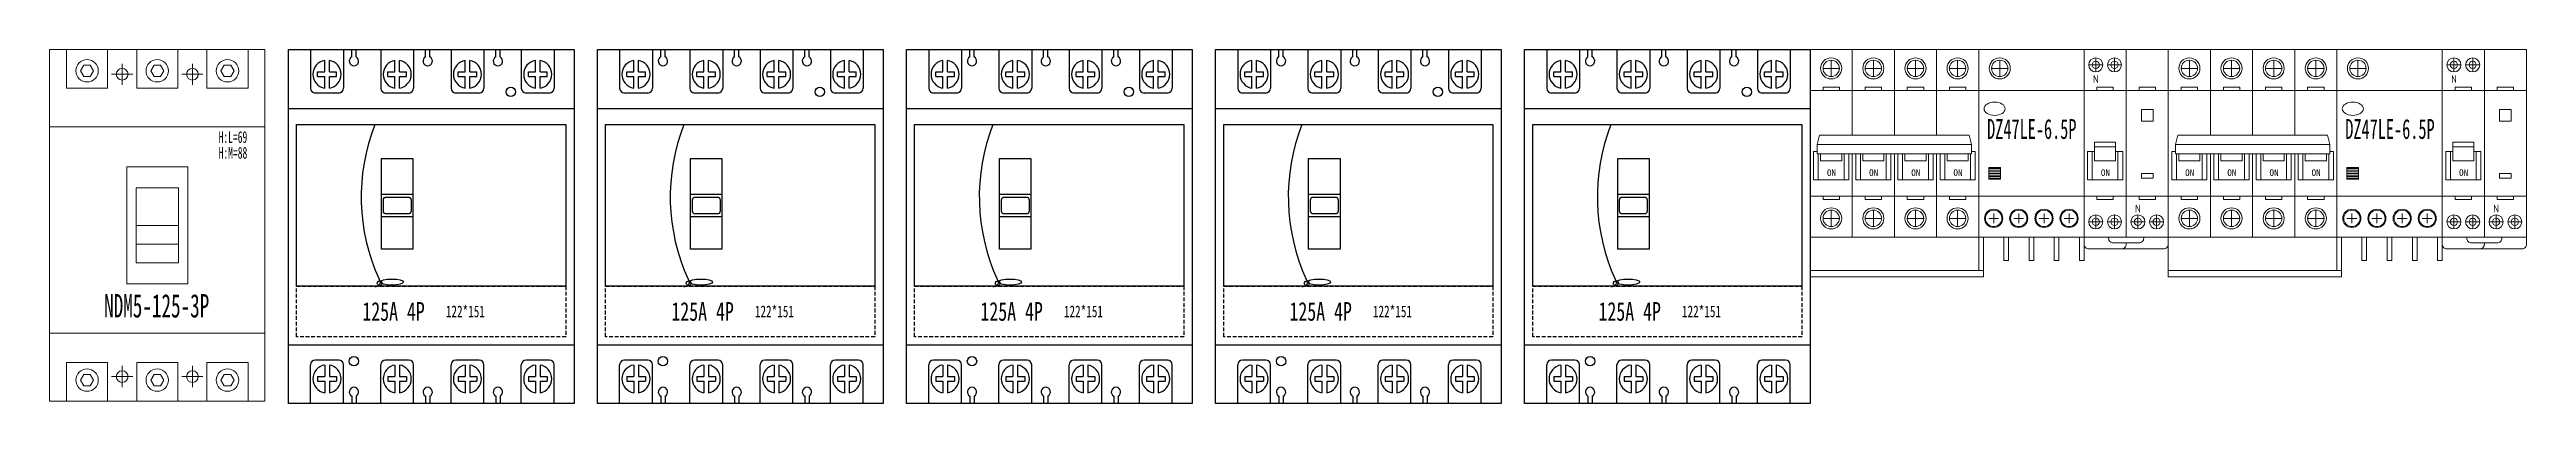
# Model space of a CAD drawing. Extents: x 384046 to 385304, y 295789 to 297989.
# Drawn here: x 384129 to 385187, y 297238 to 297389 of the extents above; entities that cross this region are included whole.
import ezdxf
from ezdxf.enums import TextEntityAlignment as Align

# ---------------------------------------------------------------- set-up
doc = ezdxf.new("R2010")
doc.units = 0
doc.header["$MEASUREMENT"] = 0
doc.linetypes.add('DASH', pattern=[0.35, 0.25, -0.1])
doc.linetypes.add('HIDDEN2', pattern=[4.7625, 3.175, -1.5875])
doc.layers.add('元件', color=7, linetype='Continuous')
doc.layers.add('细线', color=7, linetype='Continuous', lineweight=0)
doc.styles.add('-仿宋_GB2312', font='gbenor.shx', dxfattribs={"bigfont": 'gbcbig.shx'})
doc.styles.add('GH-CZC', font='', dxfattribs={"width": 0.7})
doc.styles.add('宋', font='', dxfattribs={"width": 0.7})
doc.styles.add('正常', font='')
doc.styles.get('GH-CZC').set_extended_font_data('SimSun')
doc.styles.get('宋').set_extended_font_data('SimSun')
doc.styles.get('正常').set_extended_font_data('FangSong_GB2312')

# ---------------------------------------------------------------- blocks, each defined once
blk = doc.blocks.new('Manufacturer光辉PartName塑壳断路器Series4PShellFrameLimitingCurrentRemarkPartTypeMinCurrent16MaxCurrent125Poles4PMinPower0MaxPower0LibType2DelFlgfalseUpdateDate')
at = {"layer": '元件', "color": 0, "transparency": 33554687}
for p, q in [((-51.5, 75.5), (-51.5, 59)), ((-37.5, 75.5), (-37.5, 59)), ((-33.9, 72.4), (-33.9, 75.5)), ((-32.1, 72.4), (-32.1, 75.5)), ((-21.5, 75.5), (-21.5, 59)), ((-7.5, 75.5), (-7.5, 59)), ((-2.4, 72.4), (-2.4, 75.5)), ((-0.6, 72.4), (-0.6, 75.5)), ((8.5, 75.5), (8.5, 59)), ((22.5, 75.5), (22.5, 59)), ((27.6, 72.4), (27.6, 75.5)), ((29.4, 72.4), (29.4, 75.5)), ((38.5, 75.5), (38.5, 59)), ((52.5, 75.5), (52.5, 59)), ((-48.5, 64), (-48.5, 66)), ((-48.5, 66), (-45.5, 66)), ((-48.5, 64), (-45.5, 64)), ((-45.5, 66), (-45.5, 70.9)), ((-45.5, 59.1), (-45.5, 64)), ((-43.5, 66), (-43.5, 70.9)), ((-43.5, 66), (-40.5, 66)), ((-43.5, 64), (-40.5, 64)), ((-43.5, 59.1), (-43.5, 64)), ((-40.5, 64), (-40.5, 66)), ((-18.5, 66), (-15.5, 66)), ((-18.5, 64), (-18.5, 66)), ((-18.5, 64), (-15.5, 64)), ((-15.5, 66), (-15.5, 70.9)), ((-15.5, 59.1), (-15.5, 64)), ((-13.5, 66), (-13.5, 70.9)), ((-13.5, 66), (-10.5, 66)), ((-13.5, 59.1), (-13.5, 64)), ((-13.5, 64), (-10.5, 64)), ((-10.5, 64), (-10.5, 66)), ((11.5, 64), (11.5, 66)), ((11.5, 66), (14.5, 66)), ((11.5, 64), (14.5, 64)), ((14.5, 66), (14.5, 70.9)), ((14.5, 59.1), (14.5, 64)), ((16.5, 66), (16.5, 70.9)), ((16.5, 66), (19.5, 66)), ((16.5, 64), (19.5, 64)), ((16.5, 59.1), (16.5, 64)), ((19.5, 64), (19.5, 66)), ((41.5, 64), (41.5, 66)), ((41.5, 66), (44.5, 66)), ((41.5, 64), (44.5, 64)), ((44.5, 66), (44.5, 70.9)), ((44.5, 59.1), (44.5, 64)), ((46.5, 66), (46.5, 70.9)), ((46.5, 66), (49.5, 66)), ((46.5, 64), (49.5, 64)), ((46.5, 59.1), (46.5, 64)), ((49.5, 64), (49.5, 66)), ((-39.5, 57), (-49.5, 57)), ((-9.5, 57), (-19.5, 57)), ((20.5, 57), (10.5, 57)), ((50.5, 57), (40.5, 57)), ((-61, 50.4), (61, 50.4)), ((-61, -50.4), (61, -50.4)), ((-51.5, -75.5), (-51.5, -59)), ((-39.5, -57), (-49.5, -57)), ((-45.5, -59.1), (-45.5, -64)), ((-43.5, -59.1), (-43.5, -64)), ((-37.5, -75.5), (-37.5, -59)), ((-21.5, -75.5), (-21.5, -59)), ((-9.5, -57), (-19.5, -57)), ((-15.5, -59.1), (-15.5, -64)), ((-13.5, -59.1), (-13.5, -64)), ((-7.5, -75.5), (-7.5, -59)), ((8.5, -75.5), (8.5, -59)), ((20.5, -57), (10.5, -57)), ((14.5, -59.1), (14.5, -64)), ((16.5, -59.1), (16.5, -64)), ((22.5, -75.5), (22.5, -59)), ((38.5, -75.5), (38.5, -59)), ((50.5, -57), (40.5, -57)), ((44.5, -59.1), (44.5, -64)), ((46.5, -59.1), (46.5, -64)), ((52.5, -75.5), (52.5, -59)), ((-48.5, -64), (-45.5, -64)), ((-48.5, -64), (-48.5, -66)), ((-48.5, -66), (-45.5, -66)), ((-45.5, -66), (-45.5, -70.9)), ((-43.5, -64), (-40.5, -64)), ((-43.5, -66), (-40.5, -66)), ((-43.5, -66), (-43.5, -70.9)), ((-40.5, -64), (-40.5, -66)), ((-33.9, -72.4), (-33.9, -75.5)), ((-32.1, -72.4), (-32.1, -75.5)), ((-18.5, -64), (-18.5, -66)), ((-18.5, -64), (-15.5, -64)), ((-18.5, -66), (-15.5, -66)), ((-15.5, -66), (-15.5, -70.9)), ((-13.5, -64), (-10.5, -64)), ((-13.5, -66), (-13.5, -70.9)), ((-13.5, -66), (-10.5, -66)), ((-10.5, -64), (-10.5, -66)), ((-2.4, -72.4), (-2.4, -75.5)), ((-0.6, -72.4), (-0.6, -75.5)), ((11.5, -64), (14.5, -64)), ((11.5, -64), (11.5, -66)), ((11.5, -66), (14.5, -66)), ((14.5, -66), (14.5, -70.9)), ((16.5, -64), (19.5, -64)), ((16.5, -66), (19.5, -66)), ((16.5, -66), (16.5, -70.9)), ((19.5, -64), (19.5, -66)), ((27.6, -72.4), (27.6, -75.5)), ((29.4, -72.4), (29.4, -75.5)), ((41.5, -64), (41.5, -66)), ((41.5, -64), (44.5, -64)), ((41.5, -66), (44.5, -66)), ((44.5, -66), (44.5, -70.9)), ((46.5, -64), (49.5, -64)), ((46.5, -66), (46.5, -70.9)), ((46.5, -66), (49.5, -66)), ((49.5, -64), (49.5, -66))]:
    blk.add_line(p, q, dxfattribs=at)
for points in [[(-61, -75.5), (-61, 75.5)], [(-61, 75.5), (61, 75.5)], [(61, 75.5), (61, -75.5)], [(61, -75.5), (-61, -75.5)]]:
    blk.add_lwpolyline(points, dxfattribs=at)
for points in [[(-57.5, 43.5), (57.5, 43.5), (57.5, -25.5), (-57.5, -25.5)], [(-21.2, 29.1), (-7.8, 29.1), (-7.8, -9.6), (-21.2, -9.6)], [(-21.2, 13.8), (-7.8, 13.8), (-7.8, 4.2), (-21.2, 4.2)]]:
    blk.add_lwpolyline(points, close=True, dxfattribs=at)
blk.add_lwpolyline([(-19.2, 12.6), (-9.8, 12.6, -0.414214), (-8.6, 11.4), (-8.6, 6.6, -0.414214), (-9.8, 5.4), (-19.2, 5.4, -0.414214), (-20.4, 6.6), (-20.4, 11.4, -0.414214)], format="xyb", close=True, dxfattribs=at)
at = {"layer": '元件', "color": 0, "linetype": 'HIDDEN2', "ltscale": 0.5, "transparency": 33554687}
blk.add_lwpolyline([(-57.5, -25.5), (57.5, -25.5), (57.5, -47), (-57.5, -47)], close=True, dxfattribs=at)
at = {"layer": '元件', "color": 0, "linetype": 'ByBlock', "transparency": 33554687}
for centre in [(34, 57.5), (-33, -57.5)]:
    blk.add_circle(centre, 2, dxfattribs=at)
at = {"layer": '元件', "color": 0, "transparency": 33554687}
blk.add_circle((-22, -24.2), 1.02, dxfattribs=at)
for centre, radius, start, end in [((-44.5, 65), 6, 99.5941, 260.4059), ((-44.5, 65), 6, 279.5941, 80.4059), ((-33, 70.6), 2, 116.839, 63.161), ((-14.5, 65), 6, 99.5941, 260.4059), ((-14.5, 65), 6, 279.5941, 80.4059), ((-1.5, 70.6), 2, 116.839, 63.161), ((15.5, 65), 6, 99.5941, 260.4059), ((15.5, 65), 6, 279.5941, 80.4059), ((28.5, 70.6), 2, 116.839, 63.161), ((45.5, 65), 6, 99.5941, 260.4059), ((45.5, 65), 6, 279.5941, 80.4059), ((-49.5, 59), 2, 180, 270), ((-39.5, 59), 2, 270, 0), ((-19.5, 59), 2, 180, 270), ((-9.5, 59), 2, 270, 0), ((10.5, 59), 2, 180, 270), ((20.5, 59), 2, 270, 0), ((40.5, 59), 2, 180, 270), ((50.5, 59), 2, 270, 0), ((54.9, 12.7), 84.8, 158.6859, 204.5341), ((-23.5, -23.8), 1.8, 251.3296, 44.8965), ((-49.5, -59), 2, 90, 180), ((-44.5, -65), 6, 99.5941, 260.4059), ((-44.5, -65), 6, 279.5941, 80.4059), ((-39.5, -59), 2, 0, 90), ((-19.5, -59), 2, 90, 180), ((-14.5, -65), 6, 99.5941, 260.4059), ((-14.5, -65), 6, 279.5941, 80.4059), ((-9.5, -59), 2, 0, 90), ((10.5, -59), 2, 90, 180), ((15.5, -65), 6, 99.5941, 260.4059), ((15.5, -65), 6, 279.5941, 80.4059), ((20.5, -59), 2, 0, 90), ((40.5, -59), 2, 90, 180), ((45.5, -65), 6, 99.5941, 260.4059), ((45.5, -65), 6, 279.5941, 80.4059), ((50.5, -59), 2, 0, 90), ((-33, -70.6), 2, 296.839, 243.161), ((-1.5, -70.6), 2, 296.839, 243.161), ((28.5, -70.6), 2, 296.839, 243.161)]:
    blk.add_arc(centre, radius, start, end, dxfattribs=at)
blk.add_ellipse((-16.8, -23.7), major_axis=(-5, 0), ratio=0.263531, dxfattribs=at)
at = {"layer": '元件', "color": 0, "transparency": 33554687, "width": 0.7}
blk.add_text('125A 4P', height=8, dxfattribs=at).set_placement((-29.4, -36.2), align=Align.MIDDLE_LEFT)
at = {"layer": '元件', "color": 0, "transparency": 33554687, "style": 'GH-CZC', "width": 0.7}
blk.add_text('122*151', height=5, dxfattribs=at).set_placement((14.6, -36.2), align=Align.MIDDLE_CENTER)
blk = doc.blocks.new('Manufacturer光辉PartName塑壳断路器Series125ShellFrameLimitingCurrentRemarkPartTypeMinCurrent1MaxCurrent125Poles3PMinPower0MaxPower0LibType2DelFlgfalseUpdateDate')
at = {"layer": '细线'}
for p, q in [((-19.5, 64.5), (-10.5, 64.5)), ((-15, 69), (-15, 60)), ((10.5, 64.5), (19.5, 64.5)), ((15, 69), (15, 60)), ((-15, -69), (-15, -60)), ((15, -69), (15, -60)), ((-19.5, -64.5), (-10.5, -64.5)), ((10.5, -64.5), (19.5, -64.5))]:
    blk.add_line(p, q, dxfattribs=at)
for points in [[(-46, -75), (46, -75), (46, 75), (-46, 75)], [(-38.8, 58.5), (-21.2, 58.5), (-21.2, 75), (-38.8, 75)], [(-8.8, 58.5), (8.8, 58.5), (8.8, 75), (-8.8, 75)], [(21.2, 58.5), (38.8, 58.5), (38.8, 75), (21.2, 75)], [(-46, -46), (46, -46), (46, 42), (-46, 42)], [(-13, -25), (13, -25), (13, 25), (-13, 25)], [(-9, -16), (9, -16), (9, 16), (-9, 16)], [(-9, 0), (9, 0), (9, -16), (-9, -16)], [(-9, 0), (9, 0), (9, -8), (-9, -8)], [(-38.8, -58.5), (-21.2, -58.5), (-21.2, -75), (-38.8, -75)], [(-8.8, -58.5), (8.8, -58.5), (8.8, -75), (-8.8, -75)], [(21.2, -58.5), (38.8, -58.5), (38.8, -75), (21.2, -75)]]:
    blk.add_lwpolyline(points, close=True, dxfattribs=at)
at = {"layer": '细线', "color": 7}
for points in [[(-27.2, 66), (-28.6, 68.4), (-31.4, 68.4), (-32.8, 66), (-31.4, 63.6), (-28.6, 63.6)], [(2.8, 66), (1.4, 68.4), (-1.4, 68.4), (-2.8, 66), (-1.4, 63.6), (1.4, 63.6)], [(32.8, 66), (31.4, 68.4), (28.6, 68.4), (27.2, 66), (28.6, 63.6), (31.4, 63.6)], [(-27.2, -66), (-28.6, -68.4), (-31.4, -68.4), (-32.8, -66), (-31.4, -63.6), (-28.6, -63.6)], [(2.8, -66), (1.4, -68.4), (-1.4, -68.4), (-2.8, -66), (-1.4, -63.6), (1.4, -63.6)], [(32.8, -66), (31.4, -68.4), (28.6, -68.4), (27.2, -66), (28.6, -63.6), (31.4, -63.6)]]:
    blk.add_lwpolyline(points, close=True, dxfattribs=at)
for centre in [(-30, 66), (0, 66), (30, 66), (-30, -66), (0, -66), (30, -66)]:
    blk.add_circle(centre, 4.8, dxfattribs=at)
at = {"layer": '细线'}
for centre in [(-15, 64.5), (15, 64.5), (-15, -64.5), (15, -64.5)]:
    blk.add_circle(centre, 2.5, dxfattribs=at)
at = {"layer": '细线', "color": 7, "attachment_point": 1, "style": '宋'}
for s, insert, char_height, width in [('\\pxql;{\\fFangSong_GB2312|b0|i0|c134|p49;\\W0.6;H:L=69}', (26.2, 40.2), 5, 16.799), ('\\pxql;{\\fFangSong_GB2312|b0|i0|c134|p49;\\W0.6;H:M=88}', (26.2, 33.5), 5, 16.799), ('\\pxql;{\\fFangSong_GB2312|b0|i0|c134|p49;\\W0.6;NDM5-125-3P}', (-22.7, -29.3), 10, 49.265)]:
    blk.add_mtext(s, dxfattribs=dict(at, insert=insert, char_height=char_height, width=width))
blk = doc.blocks.new('Manufacturer光辉PartName剩余电流动作微型断路器Series4PShellFrameLimitingCurrentRemarkPartTypeMinCurrent1MaxCurrent63Poles4PMinPower0MaxPower0LibType2DelFlgfalseUpdateDate')
at = {"layer": '细线'}
for p, q in [((-49.5, 44), (-49.5, 37)), ((-31.5, 44), (-31.5, 37)), ((-13.5, 44), (-13.5, 37)), ((4.5, 44), (4.5, 37)), ((22.5, 44), (22.5, 37)), ((-53, 40.5), (-46, 40.5)), ((-35, 40.5), (-28, 40.5)), ((-17, 40.5), (-10, 40.5)), ((1, 40.5), (8, 40.5)), ((19, 40.5), (26, 40.5)), ((17.8, -2.2), (22.8, -2.2)), ((17.8, -2.9), (22.8, -2.9)), ((17.8, -3.6), (22.8, -3.6)), ((17.8, -4.3), (22.8, -4.3)), ((17.8, -5), (22.8, -5)), ((17.8, -5.7), (22.8, -5.7)), ((17.8, -6.4), (22.8, -6.4)), ((-49.5, -27), (-49.5, -20)), ((-31.5, -27), (-31.5, -20)), ((-13.5, -27), (-13.5, -20)), ((4.5, -27), (4.5, -20)), ((-53, -23.5), (-46, -23.5)), ((-35, -23.5), (-28, -23.5)), ((-17, -23.5), (-10, -23.5)), ((1, -23.5), (8, -23.5)), ((17.8, -23.5), (22, -23.5)), ((19.9, -21.4), (19.9, -25.6)), ((28.5, -23.5), (32.7, -23.5)), ((30.6, -21.4), (30.6, -25.6)), ((39.3, -23.5), (43.5, -23.5)), ((41.4, -21.4), (41.4, -25.6)), ((50, -23.5), (54.2, -23.5)), ((52.1, -21.4), (52.1, -25.6))]:
    blk.add_line(p, q, dxfattribs=at)
for points in [[(-40.5, 12), (-40.5, 48.5), (-58.5, 48.5), (-58.5, -31.5), (-40.5, -31.5), (-40.5, 4)], [(-22.5, 12), (-22.5, 48.5), (-40.5, 48.5), (-40.5, 12)], [(-4.5, 12), (-4.5, 48.5), (-22.5, 48.5), (-22.5, 12)], [(-4.5, 4), (-4.5, -31.5), (13.5, -31.5), (13.5, 48.5), (-4.5, 48.5), (-4.5, 12)], [(-40.5, 12), (-40.5, 31), (-58.5, 31), (-58.5, -14), (-40.5, -14), (-40.5, 4)], [(-22.5, 12), (-22.5, 31), (-40.5, 31), (-40.5, 12)], [(-4.5, 12), (-4.5, 31), (-22.5, 31), (-22.5, 12)], [(-4.5, 4), (-4.5, -14), (13.5, -14), (13.5, 31), (-4.5, 31), (-4.5, 12)], [(-55.5, 5), (-57, 5), (-57, -7), (-42, -7), (-42, 4)], [(-55, 4), (-55, -7), (-44, -7), (-44, 4)], [(-54, 4), (-54, 1), (-45, 1), (-45, 4)], [(-40.5, 4), (-40.5, -31.5), (-22.5, -31.5), (-22.5, 4)], [(-40.5, 4), (-40.5, -14), (-22.5, -14), (-22.5, 4)], [(-39, 4), (-39, -7), (-24, -7), (-24, 4)], [(-37, 4), (-37, -7), (-26, -7), (-26, 4)], [(-36, 4), (-36, 1), (-27, 1), (-27, 4)], [(-22.5, 4), (-22.5, -31.5), (-4.5, -31.5), (-4.5, 4)], [(-22.5, 4), (-22.5, -14), (-4.5, -14), (-4.5, 4)], [(-21, 4), (-21, -7), (-6, -7), (-6, 4)], [(-19, 4), (-19, -7), (-8, -7), (-8, 4)], [(-18, 4), (-18, 1), (-9, 1), (-9, 4)], [(-3, 4), (-3, -7), (12, -7), (12, 5), (10.5, 5)], [(-1, 4), (-1, -7), (10, -7), (10, 4)], [(0, 4), (0, 1), (9, 1), (9, 4)]]:
    blk.add_lwpolyline(points, dxfattribs=at)
for points in [[(13.5, -31.5), (58.5, -31.5), (58.5, 48.5), (13.5, 48.5)], [(-53, 32.5), (-46, 32.5), (-46, 31), (-53, 31)], [(-35, 32.5), (-28, 32.5), (-28, 31), (-35, 31)], [(-17, 32.5), (-10, 32.5), (-10, 31), (-17, 31)], [(1, 32.5), (8, 32.5), (8, 31), (1, 31)], [(58.5, 31), (13.5, 31), (13.5, -14), (58.5, -14)], [(10.5, 8), (-55.5, 8), (-54.5, 12), (9.5, 12)], [(-55.5, 4), (10.5, 4), (10.5, 8), (-55.5, 8)], [(17.8, -6.8), (22.8, -6.8), (22.8, -1.8), (17.8, -1.8)], [(-53, -15.5), (-46, -15.5), (-46, -14), (-53, -14)], [(-35, -15.5), (-28, -15.5), (-28, -14), (-35, -14)], [(-17, -15.5), (-10, -15.5), (-10, -14), (-17, -14)], [(1, -15.5), (8, -15.5), (8, -14), (1, -14)], [(-58.5, -48.5), (15.5, -48.5), (15.5, -31.5), (-58.5, -31.5)], [(13.5, -31.5), (15.5, -31.5), (15.5, -45.7), (13.5, -45.7)], [(26.2, -31.5), (24.2, -31.5), (24.2, -41.5), (26.2, -41.5)], [(37, -31.5), (35, -31.5), (35, -41.5), (37, -41.5)], [(47.8, -31.5), (45.8, -31.5), (45.8, -41.5), (47.8, -41.5)], [(58.5, -31.5), (56.5, -31.5), (56.5, -41.5), (58.5, -41.5)], [(-58.5, -45.7), (15.5, -45.7), (15.5, -48.5), (-58.5, -48.5)]]:
    blk.add_lwpolyline(points, close=True, dxfattribs=at)
for centre, radius in [((-49.5, 40.5), 4.5), ((-49.5, 40.5), 3.5), ((-31.5, 40.5), 4.5), ((-31.5, 40.5), 3.5), ((-13.5, 40.5), 4.5), ((-13.5, 40.5), 3.5), ((4.5, 40.5), 4.5), ((4.5, 40.5), 3.5), ((22.5, 40.5), 4.5), ((22.5, 40.5), 3.5), ((-49.5, -23.5), 4.5), ((-49.5, -23.5), 3.5), ((-31.5, -23.5), 4.5), ((-31.5, -23.5), 3.5), ((-13.5, -23.5), 4.5), ((-13.5, -23.5), 3.5), ((4.5, -23.5), 4.5), ((4.5, -23.5), 3.5), ((19.9, -23.5), 3.88), ((19.9, -23.5), 3.49), ((30.6, -23.5), 3.88), ((30.6, -23.5), 3.49), ((41.4, -23.5), 3.88), ((41.4, -23.5), 3.49), ((52.1, -23.5), 3.88), ((52.1, -23.5), 3.49)]:
    blk.add_circle(centre, radius, dxfattribs=at)
blk.add_ellipse((20.3, 23.3), major_axis=(-4.5, 0), ratio=0.629929, dxfattribs=at)
at = {"layer": '细线', "color": 4, "linetype": 'DASH', "ltscale": 0.1, "style": '宋', "width": 0.6}
blk.add_text('DZ47LE-6.5P', height=8.5, dxfattribs=at).set_placement((17.1, 10.4))
at = {"layer": '细线', "color": 2, "lineweight": 15, "style": '正常'}
for p in [(-51.3, -5.4), (-33.3, -5.4), (-15.3, -5.4), (2.7, -5.4)]:
    blk.add_text('ON', height=2.85, dxfattribs=at).set_placement(p)
blk = doc.blocks.new('Manufacturer光辉PartName剩余电流动作微型断路器Series1PNShellFrameLimitingCurrentRemarkPartTypeMinCurrent1MaxCurrent32Poles1P+NMinPower0MaxPower0LibType2DelFlgfalseUpdateDate')
at = {"layer": '细线'}
for p, q in [((-16, 36), (-10, 36)), ((-13, 39), (-13, 33)), ((-8, 36), (-2, 36)), ((-5, 39), (-5, 33)), ((-16, -31), (-10, -31)), ((-13, -34), (-13, -28)), ((-8, -31), (-2, -31)), ((-5, -34), (-5, -28)), ((8, -31), (2, -31)), ((5, -34), (5, -28)), ((16, -31), (10, -31)), ((13, -34), (13, -28))]:
    blk.add_line(p, q, dxfattribs=at)
for points in [[(-18, -37.5), (0, -37.5), (0, 42.5), (-18, 42.5)], [(0, -37.5), (18, -37.5), (18, 42.5), (0, 42.5)], [(-18, -20), (0, -20), (0, 25), (-18, 25)], [(-12.5, 26.5), (-5.5, 26.5), (-5.5, 25), (-12.5, 25)], [(0, -20), (18, -20), (18, 25), (0, 25)], [(5.5, 26.5), (12.5, 26.5), (12.5, 25), (5.5, 25)], [(6.5, 12), (11.5, 12), (11.5, 17), (6.5, 17)], [(-13.5, -5), (-4.5, -5), (-4.5, 3), (-13.5, 3)], [(-13.5, 3), (-4.5, 3), (-4.5, 1), (-13.5, 1)], [(6.5, -12.4), (11.5, -12.4), (11.5, -10.4), (6.5, -10.4)], [(-12.5, -21.5), (-5.5, -21.5), (-5.5, -20), (-12.5, -20)], [(5.5, -21.5), (12.5, -21.5), (12.5, -20), (5.5, -20)]]:
    blk.add_lwpolyline(points, close=True, dxfattribs=at)
for points in [[(-13.5, -1), (-16.5, -1), (-16.5, -13), (-1.5, -13), (-1.5, -1), (-4.5, -1)], [(-13.5, -1), (-14.5, -1), (-14.5, -13), (-3.5, -13), (-3.5, -1), (-4.5, -1)]]:
    blk.add_lwpolyline(points, dxfattribs=at)
for points in [[(-18, -37.5), (18, -37.5), (18, -40.5, -0.414214), (16, -42.5), (-16, -42.5, -0.414214), (-18, -40.5)], [(-5.5, -40), (5.5, -40, 0.414214), (7.5, -38), (7.5, -37.5), (-7.5, -37.5), (-7.5, -38, 0.414214)]]:
    blk.add_lwpolyline(points, format="xyb", close=True, dxfattribs=at)
blk.add_lwpolyline([(0, -40), (0, -40.5, -0.414214), (-2, -42.5), (-16, -42.5, -0.414214), (-18, -40.5), (-18, -37.5), (0, -37.5)], format="xyb", dxfattribs=at)
for centre, radius in [((-13, 36), 3), ((-13, 36), 1.54), ((-5, 36), 3), ((-5, 36), 1.54), ((-13, -31), 3), ((-13, -31), 1.54), ((-5, -31), 3), ((-5, -31), 1.54), ((5, -31), 3), ((5, -31), 1.54), ((13, -31), 3), ((13, -31), 1.54)]:
    blk.add_circle(centre, radius, dxfattribs=at)
at = {"layer": '细线', "color": 2, "lineweight": 15}
for s, height, style, p in [('N', 3.33, '-仿宋_GB2312', (-14.2, 28.3)), ('ON', 2.85, '正常', (-10.8, -11.4)), ('N', 3.33, '-仿宋_GB2312', (3.8, -27))]:
    blk.add_text(s, height=height, dxfattribs=dict(at, style=style)).set_placement(p)

msp = doc.modelspace()

# ---------------------------------------------------------------- block references
for name, p in [('Manufacturer光辉PartName塑壳断路器Series125ShellFrameLimitingCurrentRemarkPartTypeMinCurrent1MaxCurrent125Poles3PMinPower0MaxPower0LibType2DelFlgfalseUpdateDate', (384174.8, 297313.5)), ('Manufacturer光辉PartName塑壳断路器Series4PShellFrameLimitingCurrentRemarkPartTypeMinCurrent16MaxCurrent125Poles4PMinPower0MaxPower0LibType2DelFlgfalseUpdateDate', (384291.8, 297313)), ('Manufacturer光辉PartName塑壳断路器Series4PShellFrameLimitingCurrentRemarkPartTypeMinCurrent16MaxCurrent125Poles4PMinPower0MaxPower0LibType2DelFlgfalseUpdateDate', (384423.8, 297313)), ('Manufacturer光辉PartName塑壳断路器Series4PShellFrameLimitingCurrentRemarkPartTypeMinCurrent16MaxCurrent125Poles4PMinPower0MaxPower0LibType2DelFlgfalseUpdateDate', (384555.8, 297313)), ('Manufacturer光辉PartName塑壳断路器Series4PShellFrameLimitingCurrentRemarkPartTypeMinCurrent16MaxCurrent125Poles4PMinPower0MaxPower0LibType2DelFlgfalseUpdateDate', (384687.8, 297313)), ('Manufacturer光辉PartName塑壳断路器Series4PShellFrameLimitingCurrentRemarkPartTypeMinCurrent16MaxCurrent125Poles4PMinPower0MaxPower0LibType2DelFlgfalseUpdateDate', (384819.8, 297313)), ('Manufacturer光辉PartName剩余电流动作微型断路器Series4PShellFrameLimitingCurrentRemarkPartTypeMinCurrent1MaxCurrent63Poles4PMinPower0MaxPower0LibType2DelFlgfalseUpdateDate', (384939.3, 297340)), ('Manufacturer光辉PartName剩余电流动作微型断路器Series1PNShellFrameLimitingCurrentRemarkPartTypeMinCurrent1MaxCurrent32Poles1P+NMinPower0MaxPower0LibType2DelFlgfalseUpdateDate', (385015.8, 297346)), ('Manufacturer光辉PartName剩余电流动作微型断路器Series4PShellFrameLimitingCurrentRemarkPartTypeMinCurrent1MaxCurrent63Poles4PMinPower0MaxPower0LibType2DelFlgfalseUpdateDate', (385092.3, 297340)), ('Manufacturer光辉PartName剩余电流动作微型断路器Series1PNShellFrameLimitingCurrentRemarkPartTypeMinCurrent1MaxCurrent32Poles1P+NMinPower0MaxPower0LibType2DelFlgfalseUpdateDate', (385168.8, 297346))]:
    msp.add_blockref(name, p)

doc.saveas('drawing.dxf')
